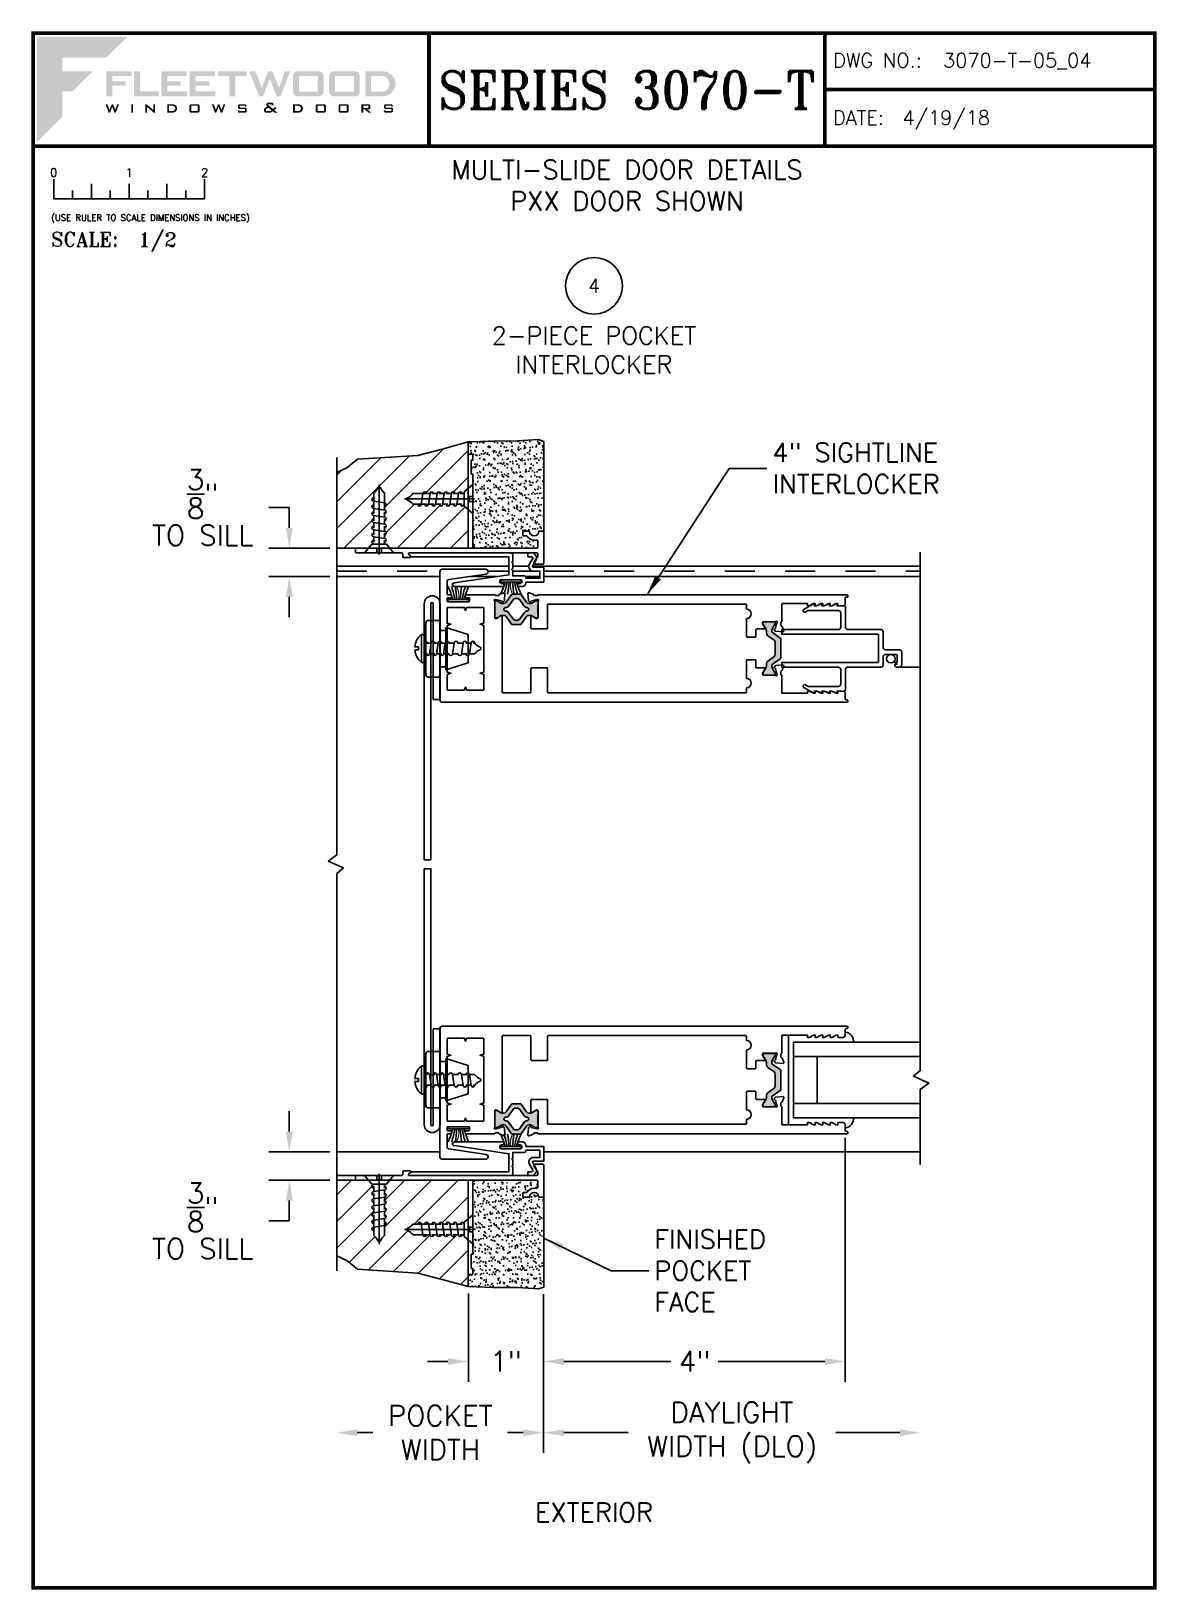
# Paper-space layout 'DETAIL 4' of a CAD drawing. Extents: x 0.3 to 7.8, y 0.1 to 10.4.
# The model-space entities are those that its viewports show. They can reach past a viewport. Long polylines and large blocks are cut down to what shows.
import ezdxf
from ezdxf.enums import TextEntityAlignment as Align

# ---------------------------------------------------------------- set-up
doc = ezdxf.new("R2010")
doc.units = 0
doc.header["$LTSCALE"] = 0.25
doc.header["$MEASUREMENT"] = 0
doc.linetypes.add('HIDDEN', pattern=[0.375, 0.25, -0.125])
doc.layers.get('0').update_dxf_attribs({"linetype": 'CONTINUOUS'})
doc.layers.get('DEFPOINTS').update_dxf_attribs({"color": 1, "linetype": 'CONTINUOUS'})
for name, color, linetype in [('ALUM-RED', 1, 'CONTINUOUS'), ('DIM', 7, 'CONTINUOUS'), ('FRAME', 1, 'CONTINUOUS'), ('GLASS-VINYL', 7, 'CONTINUOUS'), ('I-STRUT', 7, 'CONTINUOUS'), ('MISC', 7, 'CONTINUOUS'), ('SASH', 5, 'CONTINUOUS'), ('SEAL', 7, 'CONTINUOUS'), ('SILL-PAN', 7, 'CONTINUOUS'), ('TEXT', 7, 'CONTINUOUS'), ('TITLE-BLOCK', 7, 'CONTINUOUS'), ('VENT', 5, 'CONTINUOUS')]:
    doc.layers.add(name, color=color, linetype=linetype)
doc.layers.add('VP', color=40, linetype='CONTINUOUS', plot=False)
doc.layers.get('VP').off()
doc.styles.add('ROMANS', font='romans')
doc.styles.add('ROMANT', font='romant')
doc.styles.add('SIMPLEX-094', font='simplex.shx', dxfattribs={"height": 0.094})
doc.styles.get("Standard").update_dxf_attribs({"font": 'simplex.shx'})
doc.dimstyles.new('ONE-HALF SCALE', dxfattribs={"dimscale": 0.75, "dimtxt": 0.18, "dimasz": 0.18, "dimexe": 0.18, "dimexo": 0.0625, "dimgap": 0.09, "dimtad": 0, "dimtih": 1, "dimtoh": 1, "dimdec": 4, "dimlfac": 2, "dimzin": 0, "dimdsep": 46, "dimlunit": 4, "dimtxsty": 'Standard', "dimcen": 0.09, "dimadec": 0, "dimazin": 0, "dimtfac": 1, "dimtdec": 4, "dimtofl": 0, "dimtmove": 0, "dimatfit": 3, "dimfxl": 0, "dimtolj": 1, "dimtzin": 0, "dimarcsym": 0})
doc.dimstyles.new('THREE-QUARTER SCALE', dxfattribs={"dimscale": 0.75, "dimtxt": 0.18, "dimasz": 0.18, "dimexe": 0.18, "dimexo": 0.0625, "dimgap": 0.09, "dimtad": 0, "dimtih": 1, "dimtoh": 1, "dimdec": 4, "dimlfac": 1.333, "dimzin": 0, "dimdsep": 46, "dimlunit": 4, "dimtxsty": 'Standard', "dimcen": 0.09, "dimadec": 0, "dimazin": 0, "dimtfac": 1, "dimtdec": 4, "dimtofl": 0, "dimtmove": 0, "dimatfit": 3, "dimfxl": 0, "dimtolj": 1, "dimtzin": 0, "dimarcsym": 0})
pattern_1 = [(37.5, (-21.93742, -16.20109), (-0.0037796, 0.11560943), [0, -0.0912, 0, -0.102, 0, -0.0975]), (7.5, (-21.93742, -16.20109), (0.1061866, 0.16932876), [0, -0.0492, 0, -0.0822, 0, -0.0315]), (327.5, (-22.01122, -16.20109), (0.1868485, 0.00033954), [0, -0.03, 0, -0.108, 0, -0.141]), (317.5, (-22.01122, -16.20109), (0.1803676, 0.0526605), [0, -0.015, 0, -0.0708, 0, -0.081])]
pattern_2 = [(45, (-22.37806, -18.8288), (-0.1767767, 0.1767767), [])]

psp = doc.layouts.new('DETAIL 4')

# ---------------------------------------------------------------- texts
at = {"layer": 'TEXT'}
psp.add_text('EXTERIOR', height=0.125, dxfattribs=at).set_placement((4.032, 0.564423), align=Align.CENTER)
at = {"layer": 'TEXT', "char_height": 0.125}
for s, insert, width, attachment_point in [('MULTI-SLIDE DOOR DETAILS\\PPXX DOOR SHOWN', (4.2505, 9.426968), 2.875, 5), ('4" SIGHTLINE\\PINTERLOCKER', (5.215159, 7.551256), 3.18861207, 4), ('FINISHED\\PPOCKET\\PFACE', (4.432181, 2.229374), 3.18861207, 4)]:
    psp.add_mtext(s, dxfattribs=dict(at, insert=insert, width=width, attachment_point=attachment_point))

msp = doc.modelspace()

# ---------------------------------------------------------------- blocks, each defined once
blk = doc.blocks.new('Fleetwood_Logo_6-10-15')
h = blk.add_hatch(color=154)
h.dxf.hatch_style = 1
h.paths.add_polyline_path([(0.2526, -0.0017), (0.0019, -0.0017), (0.0019, -0.2942), (0.0725, -0.2236), (0.0725, -0.1535), (0.1007, -0.1535), (0.1567, -0.0976), (0.0725, -0.0976), (0.0725, -0.0596), (0.1946, -0.0596)])
h = blk.add_hatch(color=251)
h.dxf.hatch_style = 1
h.paths.add_polyline_path([(0.2487, -0.1256), (0.2112, -0.1256), (0.2112, -0.1102), (0.2647, -0.1102), (0.2647, -0.0976), (0.1946, -0.0976), (0.1946, -0.1667), (0.2112, -0.1667), (0.2112, -0.1377), (0.2487, -0.1377)])
h = blk.add_hatch(color=251)
h.dxf.hatch_style = 1
h.paths.add_polyline_path([(0.2886, -0.0976), (0.272, -0.0976), (0.272, -0.1667), (0.3401, -0.1667), (0.3401, -0.1535), (0.2886, -0.1535)])
h = blk.add_hatch(color=251)
h.dxf.hatch_style = 1
h.paths.add_polyline_path([(0.4175, -0.0976), (0.3474, -0.0976), (0.3474, -0.1667), (0.4185, -0.1667), (0.4185, -0.1534), (0.364, -0.1534), (0.364, -0.1377), (0.4015, -0.1377), (0.4015, -0.1256), (0.364, -0.1256), (0.364, -0.1102), (0.4175, -0.1102)])
h = blk.add_hatch(color=251)
h.dxf.hatch_style = 1
h.paths.add_polyline_path([(0.4965, -0.0976), (0.4264, -0.0976), (0.4264, -0.1667), (0.4975, -0.1667), (0.4975, -0.1534), (0.443, -0.1534), (0.443, -0.1377), (0.4804, -0.1377), (0.4804, -0.1256), (0.443, -0.1256), (0.443, -0.1102), (0.4965, -0.1102)])
h = blk.add_hatch(color=251)
h.dxf.hatch_style = 1
h.paths.add_polyline_path([(0.5842, -0.0976), (0.5054, -0.0976), (0.5054, -0.1102), (0.5365, -0.1102), (0.5365, -0.1667), (0.5531, -0.1667), (0.5531, -0.1102), (0.5842, -0.1102)])
h = blk.add_hatch(color=251)
h.dxf.hatch_style = 1
h.paths.add_polyline_path([(0.6089, -0.0976), (0.5921, -0.0976), (0.6188, -0.1667), (0.63, -0.1667), (0.6489, -0.1192), (0.6679, -0.1667), (0.6789, -0.1667), (0.7056, -0.0976), (0.6908, -0.0976), (0.6742, -0.1433), (0.6558, -0.0976), (0.6446, -0.0976), (0.6261, -0.1433)])
h = blk.add_hatch(color=251)
h.dxf.hatch_style = 1
h.paths.add_polyline_path([(0.7853, -0.0976), (0.726, -0.0976, 0.414214), (0.7133, -0.1102), (0.7133, -0.154, 0.414214), (0.726, -0.1667), (0.7853, -0.1667, 0.414214), (0.798, -0.154), (0.798, -0.1102, 0.414214)])
h.paths.add_polyline_path([(0.7819, -0.1102), (0.7819, -0.154), (0.7294, -0.154), (0.7294, -0.1102)], flags=16)
h = blk.add_hatch(color=251)
h.dxf.hatch_style = 1
h.paths.add_polyline_path([(0.8856, -0.0976), (0.8262, -0.0976, 0.414214), (0.8136, -0.1102), (0.8136, -0.154, 0.414214), (0.8262, -0.1667), (0.8856, -0.1667, 0.414214), (0.8982, -0.154), (0.8982, -0.1102, 0.414214)])
h.paths.add_polyline_path([(0.8822, -0.1102), (0.8822, -0.154), (0.8296, -0.154), (0.8296, -0.1102)], flags=16)
h = blk.add_hatch(color=251)
h.dxf.hatch_style = 1
h.paths.add_polyline_path([(0.9632, -0.0976), (0.914, -0.0976), (0.914, -0.1667), (0.9632, -0.1667, 1)])
h.paths.add_polyline_path([(0.9301, -0.1102), (0.9593, -0.1102, -1), (0.9593, -0.154), (0.9301, -0.154)], flags=16)
h = blk.add_hatch(color=7)
h.dxf.hatch_style = 1
h.paths.add_polyline_path([(0.2301, -0.1891), (0.2251, -0.1891), (0.2196, -0.2043), (0.2134, -0.1891), (0.2097, -0.1891), (0.2035, -0.2043), (0.1978, -0.1891), (0.1922, -0.1891), (0.2011, -0.2121), (0.2048, -0.2121), (0.2112, -0.1963), (0.2175, -0.2121), (0.2212, -0.2121)])
h = blk.add_hatch(color=7)
h.dxf.hatch_style = 1
h.paths.add_polyline_path([(0.2691, -0.1891), (0.2637, -0.1891), (0.2637, -0.2118), (0.2637, -0.2121), (0.2691, -0.2121)])
h = blk.add_hatch(color=7)
h.dxf.hatch_style = 1
h.paths.add_polyline_path([(0.3077, -0.1964), (0.3259, -0.2121), (0.3298, -0.2121), (0.3298, -0.1891), (0.325, -0.1891), (0.325, -0.2047), (0.3067, -0.1891), (0.3029, -0.1891), (0.3029, -0.2121), (0.3077, -0.2121)])
h = blk.add_hatch(color=7)
h.dxf.hatch_style = 1
h.paths.add_polyline_path([(0.3801, -0.1891), (0.3637, -0.1891), (0.3637, -0.2121), (0.3801, -0.2121, 1)])
h.paths.add_polyline_path([(0.3691, -0.2079), (0.3691, -0.1933), (0.3788, -0.1933, -1), (0.3788, -0.2079)], flags=16)
h = blk.add_hatch(color=7)
h.dxf.hatch_style = 1
h.paths.add_polyline_path([(0.4537, -0.2079), (0.4537, -0.1933, 0.414214), (0.4495, -0.1891), (0.4297, -0.1891, 0.414214), (0.4255, -0.1933), (0.4255, -0.2079, 0.414214), (0.4297, -0.2121), (0.4495, -0.2121, 0.414214)])
h.paths.add_polyline_path([(0.4308, -0.2079), (0.4308, -0.1933), (0.4484, -0.1933), (0.4484, -0.2079)], flags=16)
h = blk.add_hatch(color=7)
h.dxf.hatch_style = 1
h.paths.add_polyline_path([(0.5253, -0.1891), (0.5203, -0.1891), (0.5148, -0.2043), (0.5087, -0.1891), (0.5049, -0.1891), (0.4988, -0.2043), (0.493, -0.1891), (0.4874, -0.1891), (0.4963, -0.2121), (0.5001, -0.2121), (0.5064, -0.1963), (0.5127, -0.2121), (0.5164, -0.2121)])
h = blk.add_hatch(color=7)
h.dxf.hatch_style = 1
h.paths.add_polyline_path([(0.5801, -0.1891), (0.5643, -0.1891, 0.414214), (0.56, -0.1933), (0.56, -0.1981, 0.414214), (0.5643, -0.2024), (0.58, -0.2024), (0.58, -0.2078), (0.5637, -0.2078), (0.5637, -0.2052), (0.5591, -0.2062), (0.5591, -0.2078, 0.414214), (0.5634, -0.2121), (0.5805, -0.2121, 0.414214), (0.5848, -0.2078), (0.5848, -0.2024, 0.414214), (0.5805, -0.1982), (0.5648, -0.1982), (0.5648, -0.193), (0.5798, -0.193), (0.5798, -0.1958), (0.5843, -0.1948), (0.5843, -0.1933, 0.414214)])
h = blk.add_hatch(color=7)
h.dxf.hatch_style = 1
h.paths.add_polyline_path([(0.645, -0.1913, -0.222262), (0.6447, -0.1906), (0.6447, -0.1892), (0.6535, -0.1892), (0.6535, -0.193), (0.6587, -0.1918), (0.6587, -0.189, 0.414214), (0.6544, -0.1847), (0.6437, -0.1847, 0.414214), (0.6394, -0.189), (0.6394, -0.1922, 0.222262), (0.6407, -0.1948), (0.6415, -0.1955), (0.6345, -0.1998, 0.260684), (0.6329, -0.2027), (0.6329, -0.2078, 0.414214), (0.6372, -0.2121), (0.6514, -0.2121, 0.17577), (0.6536, -0.2113), (0.657, -0.2085), (0.6614, -0.2121), (0.6699, -0.2121), (0.6613, -0.2049), (0.6676, -0.1997), (0.6637, -0.1964), (0.6574, -0.2017)])
h.paths.add_polyline_path([(0.6532, -0.2052), (0.6509, -0.2072, -0.17577), (0.6502, -0.2074), (0.6382, -0.2074), (0.6382, -0.2033, -0.260684), (0.6387, -0.2025), (0.6451, -0.1985)], flags=16)
h = blk.add_hatch(color=7)
h.dxf.hatch_style = 1
h.paths.add_polyline_path([(0.7294, -0.1891), (0.713, -0.1891), (0.713, -0.2121), (0.7294, -0.2121, 1)])
h.paths.add_polyline_path([(0.7184, -0.2079), (0.7184, -0.1933), (0.7281, -0.1933, -1), (0.7281, -0.2079)], flags=16)
h = blk.add_hatch(color=7)
h.dxf.hatch_style = 1
h.paths.add_polyline_path([(0.8045, -0.2079), (0.8045, -0.1933, 0.414214), (0.8003, -0.1891), (0.7805, -0.1891, 0.414214), (0.7763, -0.1933), (0.7763, -0.2079, 0.414214), (0.7805, -0.2121), (0.8003, -0.2121, 0.414214)])
h.paths.add_polyline_path([(0.7816, -0.2079), (0.7816, -0.1933), (0.7992, -0.1933), (0.7992, -0.2079)], flags=16)
h = blk.add_hatch(color=7)
h.dxf.hatch_style = 1
h.paths.add_polyline_path([(0.8678, -0.2079), (0.8678, -0.1933, 0.414214), (0.8636, -0.1891), (0.8438, -0.1891, 0.414214), (0.8396, -0.1933), (0.8396, -0.2079, 0.414214), (0.8438, -0.2121), (0.8636, -0.2121, 0.414214)])
h.paths.add_polyline_path([(0.8449, -0.2079), (0.8449, -0.1933), (0.8624, -0.1933), (0.8624, -0.2079)], flags=16)
h = blk.add_hatch(color=7)
h.dxf.hatch_style = 1
h.paths.add_polyline_path([(0.9277, -0.1993), (0.9277, -0.1933, 0.414214), (0.9235, -0.1891), (0.9028, -0.1891), (0.9028, -0.2121), (0.9082, -0.2121), (0.9082, -0.2035), (0.9131, -0.2035), (0.9224, -0.2121), (0.9303, -0.2121), (0.9197, -0.2035), (0.9235, -0.2035, 0.414214)])
h.paths.add_polyline_path([(0.9082, -0.1993), (0.9082, -0.1933), (0.9214, -0.1933, -0.414214), (0.9224, -0.1943), (0.9224, -0.1983, -0.414214), (0.9214, -0.1993)], flags=16)
h = blk.add_hatch(color=7)
h.dxf.hatch_style = 1
h.paths.add_polyline_path([(0.9867, -0.1982), (0.971, -0.1982), (0.971, -0.193), (0.9859, -0.193), (0.9859, -0.1958), (0.9905, -0.1948), (0.9905, -0.1933, 0.414214), (0.9863, -0.1891), (0.9705, -0.1891, 0.414214), (0.9662, -0.1933), (0.9662, -0.1981, 0.414214), (0.9705, -0.2024), (0.9862, -0.2024), (0.9862, -0.2078), (0.9699, -0.2078), (0.9699, -0.2052), (0.9653, -0.2062), (0.9653, -0.2078, 0.414214), (0.9696, -0.2121), (0.9867, -0.2121, 0.414214), (0.991, -0.2078), (0.991, -0.2024, 0.414214)])
blk = doc.blocks.new('A-SIZE_P')
at = {"const_width": 0.025}
blk.add_lwpolyline([(0.313, 0.125), (7.751, 0.125), (7.751, 10.437), (0.313, 10.437)], close=True, dxfattribs=at)
for points in [[(2.938, 10.437), (2.938, 9.687)], [(5.563, 10.437), (5.563, 9.687)], [(5.563, 10.062), (7.751, 10.062)], [(0.313, 9.687), (7.751, 9.687)]]:
    blk.add_lwpolyline(points, dxfattribs=at)
at = {"xscale": 2.387023416083395, "yscale": 2.387023416083395, "zscale": 2.387023416083395}
blk.add_blockref('Fleetwood_Logo_6-10-15', (0.334, 10.416), dxfattribs=at)
for s, style, p in [('DWG NO.:', 'SIMPLEX-094', (5.617, 10.209)), ('DATE:', 'SIMPLEX-094', (5.616, 9.829)), ('SCALE:', 'ROMANT', (0.433, 9.022))]:
    blk.add_text(s, height=0.094, dxfattribs=dict(style=style)).set_placement(p)
for tag, p, style in [('DWG_NO', (6.346, 10.209), 'SIMPLEX-094'), ('DATE', (6.077, 9.829), 'SIMPLEX-094'), ('SCALE', (1.011, 9.02), 'ROMANT')]:
    blk.add_attdef(tag, p, '', height=0.094, dxfattribs=dict(style=style))
for tag, height, style, width, p, p2 in [('DWG_NO_F', 0.094, 'SIMPLEX-094', 1.745692, (6.347, 10.209), (7.683, 10.209)), ('PRODUCT', 0.25, 'ROMANT', 1.390728, (3.001, 9.934), (5.5, 9.934))]:
    blk.add_attdef(tag, text='', height=height, dxfattribs=dict(style=style, width=width)).set_placement(p, p2, align=Align.FIT)
blk = doc.blocks.new('sectball')
blk.add_circle((0, 0), 0.125)
blk.add_attdef('NO', text='', height=0.062).set_placement((0, 0), align=Align.MIDDLE_CENTER)
for tag, p in [('LINE1', (0, -0.2588)), ('LINE2', (0, -0.3864)), ('LINE3', (0, -0.5214))]:
    blk.add_attdef(tag, text='', height=0.078).set_placement(p, align=Align.CENTER)
blk = doc.blocks.new('Half')
for p, q in [((0.137, -0.219), (0.137, -0.35)), ((0.262, -0.294), (0.262, -0.35)), ((0.387, -0.249), (0.387, -0.35)), ((0.512, -0.294), (0.512, -0.35)), ((0.637, -0.249), (0.637, -0.35)), ((0.762, -0.294), (0.762, -0.35)), ((0.887, -0.249), (0.887, -0.35)), ((1.012, -0.294), (1.012, -0.35)), ((1.137, -0.219), (1.137, -0.35)), ((0.137, -0.35), (1.137, -0.35))]:
    blk.add_line(p, q)
for s, p in [('0', (0.137, -0.219)), ('1', (0.637, -0.219)), ('2', (1.137, -0.219))]:
    blk.add_text(s, height=0.055).set_placement(p, align=Align.BOTTOM_CENTER)
at = {"style": 'ROMANS'}
blk.add_text('(USE RULER TO SCALE DIMENSIONS IN INCHES)', height=0.04115, dxfattribs=at).set_placement((0.12, -0.495))
blk = doc.blocks.new('*D144')
at = {"layer": 'DEFPOINTS', "color": 0}
for p in [(3.199, 2.125), (3.698, 2.121), (3.199, 1.627)]:
    blk.add_point(p, dxfattribs=at)
at = {"layer": 'DIM', "color": 0, "lineweight": -2}
for p, q in [((3.199, 2.078), (3.199, 1.492)), ((3.698, 2.074), (3.698, 1.492)), ((3.064, 1.627), (2.929, 1.627)), ((3.833, 1.627), (3.968, 1.627))]:
    blk.add_line(p, q, dxfattribs=at)
at = {"layer": 'DIM', "color": 0}
for points in [[(3.064, 1.649), (3.064, 1.604), (3.199, 1.627)], [(3.833, 1.649), (3.833, 1.604), (3.698, 1.627)]]:
    blk.add_solid(points, dxfattribs=at)
at = {"layer": 'DIM', "color": 0, "insert": (3.448, 1.627), "char_height": 0.135, "attachment_point": 5}
blk.add_mtext('\\A1;1"', dxfattribs=at)
blk = doc.blocks.new('*D145')
at = {"layer": 'DEFPOINTS', "color": 0}
for p in [(2.327, 2.227), (3.698, 2.121), (2.327, 1.155)]:
    blk.add_point(p, dxfattribs=at)
at = {"layer": 'DIM', "color": 0, "lineweight": -2}
for p, q in [((3.698, 2.074), (3.698, 1.02)), ((2.462, 1.155), (2.566, 1.155)), ((3.563, 1.155), (3.459, 1.155))]:
    blk.add_line(p, q, dxfattribs=at)
at = {"layer": 'DIM', "color": 0}
for points in [[(2.462, 1.177), (2.462, 1.132), (2.327, 1.155)], [(3.563, 1.177), (3.563, 1.132), (3.698, 1.155)]]:
    blk.add_solid(points, dxfattribs=at)
at = {"layer": 'DIM', "color": 0, "insert": (3.013, 1.155), "char_height": 0.135, "attachment_point": 5}
blk.add_mtext('\\A1;POCKET\\PWIDTH', dxfattribs=at)
blk = doc.blocks.new('*D146')
at = {"layer": 'DEFPOINTS', "color": 0}
for p in [(6.195, 2.934), (3.698, 2.121), (6.195, 1.155)]:
    blk.add_point(p, dxfattribs=at)
at = {"layer": 'DIM', "color": 0, "lineweight": -2}
for p, q in [((3.698, 2.074), (3.698, 1.02)), ((3.833, 1.155), (4.259, 1.155)), ((6.06, 1.155), (5.635, 1.155))]:
    blk.add_line(p, q, dxfattribs=at)
at = {"layer": 'DIM', "color": 0}
for points in [[(3.833, 1.177), (3.833, 1.132), (3.698, 1.155)], [(6.06, 1.177), (6.06, 1.132), (6.195, 1.155)]]:
    blk.add_solid(points, dxfattribs=at)
at = {"layer": 'DIM', "color": 0, "insert": (4.947, 1.155), "char_height": 0.135, "attachment_point": 5}
blk.add_mtext('\\A1;DAYLIGHT\\PWIDTH (DLO)', dxfattribs=at)
blk = doc.blocks.new('*D147')
at = {"layer": 'DEFPOINTS', "color": 0}
for p in [(2.327, 3.017), (2.012, 2.829), (2.327, 2.829)]:
    blk.add_point(p, dxfattribs=at)
at = {"layer": 'DIM', "color": 0, "lineweight": -2}
for p, q in [((2.012, 3.152), (2.012, 3.287)), ((2.28, 3.017), (1.877, 3.017)), ((2.28, 2.829), (1.877, 2.829)), ((2.012, 2.694), (2.012, 2.559)), ((2.012, 2.559), (1.877, 2.559))]:
    blk.add_line(p, q, dxfattribs=at)
at = {"layer": 'DIM', "color": 0}
for points in [[(1.99, 3.152), (2.035, 3.152), (2.012, 3.017)], [(1.99, 2.694), (2.035, 2.694), (2.012, 2.829)]]:
    blk.add_solid(points, dxfattribs=at)
at = {"layer": 'DIM', "color": 0, "insert": (1.437, 2.559), "char_height": 0.135, "attachment_point": 5}
blk.add_mtext('\\A1;{\\H1.000000x;\\S3/8;}"\\PTO SILL', dxfattribs=at)
blk = doc.blocks.new('*D148')
at = {"layer": 'DEFPOINTS', "color": 0}
for p in [(2.012, 7.02), (2.327, 7.02), (2.327, 6.833)]:
    blk.add_point(p, dxfattribs=at)
at = {"layer": 'DIM', "color": 0, "lineweight": -2}
for p, q in [((1.877, 7.29), (2.012, 7.29)), ((2.012, 7.155), (2.012, 7.29)), ((2.28, 7.02), (1.877, 7.02)), ((2.28, 6.833), (1.877, 6.833)), ((2.012, 6.698), (2.012, 6.563))]:
    blk.add_line(p, q, dxfattribs=at)
at = {"layer": 'DIM', "color": 0}
for points in [[(1.99, 7.155), (2.035, 7.155), (2.012, 7.02)], [(1.99, 6.698), (2.035, 6.698), (2.012, 6.833)]]:
    blk.add_solid(points, dxfattribs=at)
at = {"layer": 'DIM', "color": 0, "insert": (1.437, 7.29), "char_height": 0.135, "attachment_point": 5}
blk.add_mtext('\\A1;{\\H1.000000x;\\S3/8;}"\\PTO SILL', dxfattribs=at)
blk = doc.blocks.new('*D149')
at = {"layer": 'DEFPOINTS', "color": 0}
for p in [(5.698, 3.158), (3.698, 2.121), (5.698, 1.627)]:
    blk.add_point(p, dxfattribs=at)
at = {"layer": 'TITLE-BLOCK', "color": 0, "lineweight": -2}
for p, q in [((5.698, 3.111), (5.698, 1.492)), ((3.698, 2.074), (3.698, 1.492)), ((3.833, 1.627), (4.541, 1.627)), ((5.563, 1.627), (4.856, 1.627))]:
    blk.add_line(p, q, dxfattribs=at)
at = {"layer": 'TITLE-BLOCK', "color": 0}
for points in [[(3.833, 1.649), (3.833, 1.604), (3.698, 1.627)], [(5.563, 1.649), (5.563, 1.604), (5.698, 1.627)]]:
    blk.add_solid(points, dxfattribs=at)
at = {"layer": 'TITLE-BLOCK', "color": 0, "insert": (4.698, 1.627), "char_height": 0.135, "attachment_point": 5}
blk.add_mtext('\\A1;4"', dxfattribs=at)
blk = doc.blocks.new('A$C72B7364F')
at = {"linetype": 'Continuous'}
for p, q in [((0, 0.0517), (0.0125, 0.0517)), ((0.0125, 0.0517), (0.0125, 0.0418)), ((0.0224, 0.0935), (0.0313, 0.0935)), ((0.0224, 0.0935), (0.0224, 0)), ((0.0313, 0.0935), (0.0313, 0)), ((0.0313, 0.0644), (0.0425, 0.0644)), ((0.0485, 0.0654), (0.0539, 0.028)), ((0.0487, 0.0644), (0.0661, 0.0644)), ((0.0721, 0.0654), (0.0775, 0.028)), ((0.0723, 0.0644), (0.0896, 0.0644)), ((0.0956, 0.0654), (0.1011, 0.028)), ((0.0958, 0.0644), (0.1132, 0.0644)), ((0.1253, 0.0654), (0.1307, 0.028)), ((0.1255, 0.0644), (0.1429, 0.0644)), ((0.155, 0.0654), (0.1604, 0.028)), ((0.1552, 0.0644), (0.1725, 0.0644)), ((0.1817, 0.0654), (0.1871, 0.028)), ((0.1819, 0.0644), (0.1992, 0.0644)), ((0, 0.0418), (0.0125, 0.0418)), ((0.0364, 0.0291), (0.0539, 0.0291)), ((0.06, 0.0291), (0.0774, 0.0291)), ((0.0835, 0.0291), (0.101, 0.0291)), ((0.1132, 0.0291), (0.1306, 0.0291)), ((0.1429, 0.0291), (0.1603, 0.0291)), ((0.1696, 0.0291), (0.187, 0.0291)), ((0.1931, 0.0291), (0.1992, 0.0291)), ((0.2188, 0.0451), (0.2188, 0.0484)), ((0.0224, 0), (0.0313, 0))]:
    blk.add_line(p, q, dxfattribs=at)
for centre, radius, start, end in [((0.0599, 0.0467), 0.0599, 128.718, 175.226), ((0.0425, 0.0644), 0.00611, 0, 180), ((0.0661, 0.0644), 0.00611, 0, 180), ((0.0896, 0.0644), 0.00611, 0, 180), ((0.1193, 0.0644), 0.00611, 0, 180), ((0.149, 0.0644), 0.00611, 0, 180), ((0.1757, 0.0644), 0.00611, 0, 180), ((0.2302, 0.0864), 0.038, 215.4362, 249.2949), ((0.0599, 0.0467), 0.0599, 184.774, 231.282), ((0.0364, 0.0291), 0.00611, 212.4827, 0), ((0.06, 0.0291), 0.00611, 180, 0), ((0.06, 0.0291), 0.00611, 180, 0), ((0.0835, 0.0291), 0.00611, 180, 0), ((0.1071, 0.0291), 0.00611, 180, 0), ((0.1071, 0.0291), 0.00611, 180, 0), ((0.1367, 0.0291), 0.00611, 180, 0), ((0.1367, 0.0291), 0.00611, 180, 0), ((0.1664, 0.0291), 0.00611, 180, 0), ((0.1664, 0.0291), 0.00611, 180, 0), ((0.1931, 0.0291), 0.00611, 180, 0), ((0.2302, 0.0071), 0.038, 110.7051, 144.5638), ((0.2163, 0.0484), 0.00249, 0, 78.2349), ((0.2163, 0.0451), 0.00249, 281.7651, 0)]:
    blk.add_arc(centre, radius, start, end, dxfattribs=at)
blk = doc.blocks.new('A$C02B45EA9')
for p, q in [((0, 0.909), (0.097, 0.793)), ((0.161, 0.909), (0, 0.909)), ((0.161, 0.909), (0.161, 0.857)), ((0.224, 0.857), (0.161, 0.857)), ((0.192, 0.929), (0.192, 0)), ((0.224, 0.909), (0.224, 0.857)), ((0.385, 0.909), (0.224, 0.909)), ((0.385, 0.909), (0.288, 0.793)), ((0.288, 0.793), (0.097, 0.793))]:
    blk.add_line(p, q)
at = {"linetype": 'Continuous'}
for p, q in [((0.142, 0.793), (0.118, 0.79)), ((0.267, 0.717), (0.118, 0.695)), ((0.267, 0.623), (0.118, 0.601)), ((0.122, 0.793), (0.122, 0.79)), ((0.122, 0.766), (0.122, 0.696)), ((0.122, 0.671), (0.122, 0.601)), ((0.263, 0.793), (0.263, 0.741)), ((0.263, 0.716), (0.263, 0.647)), ((0.263, 0.622), (0.263, 0.553)), ((0.267, 0.528), (0.118, 0.507)), ((0.267, 0.434), (0.118, 0.412)), ((0.122, 0.577), (0.122, 0.507)), ((0.122, 0.483), (0.122, 0.413)), ((0.263, 0.528), (0.263, 0.458)), ((0.263, 0.433), (0.263, 0.364)), ((0.267, 0.34), (0.118, 0.318)), ((0.267, 0.246), (0.118, 0.224)), ((0.122, 0.388), (0.122, 0.319)), ((0.122, 0.307), (0.122, 0.237)), ((0.122, 0.213), (0.122, 0.112)), ((0.263, 0.339), (0.263, 0.237)), ((0.263, 0.245), (0.263, 0.112)), ((0.186, 0.034), (0.199, 0.034))]:
    blk.add_line(p, q, dxfattribs=at)
for centre, radius, start, end in [((0.122, 0.766), 0.0244, 90, 270), ((0.122, 0.766), 0.0244, 90, 270), ((0.122, 0.671), 0.0244, 90, 270), ((0.122, 0.671), 0.0244, 90, 270), ((0.263, 0.741), 0.0244, 270, 90), ((0.263, 0.647), 0.0244, 270, 90), ((0.122, 0.577), 0.0244, 90, 270), ((0.122, 0.483), 0.0244, 90, 270), ((0.122, 0.483), 0.0244, 90, 270), ((0.263, 0.553), 0.0244, 270, 90), ((0.263, 0.458), 0.0244, 270, 90), ((0.122, 0.388), 0.0244, 90, 270), ((0.122, 0.294), 0.0244, 90, 270), ((0.122, 0.2), 0.0244, 90, 270), ((0.263, 0.364), 0.0244, 270, 90), ((0.263, 0.27), 0.0244, 270, 90), ((0.034, -0.012), 0.152, 20.7051, 54.5638), ((0.186, 0.044), 0.00998, 191.7651, 270), ((0.199, 0.044), 0.00998, 270, 348.2349), ((0.351, -0.012), 0.152, 125.4362, 159.2949)]:
    blk.add_arc(centre, radius, start, end, dxfattribs=at)
blk = doc.blocks.new('A$C65D31368')
at = {"layer": 'MISC', "extrusion": (0, 0, -1), "xscale": 0.25, "yscale": 0.25, "zscale": -0.25}
blk.add_blockref('A$C02B45EA9', (-0.0962, 0), dxfattribs=at)
blk = doc.blocks.new('*U81')
for centre, radius, start, end in [((-0.32, 1.257), 1.233, 286.5073, 294.5697), ((-0.202, 1.325), 1.297, 280.3139, 287.7135), ((-0.035, 1.261), 1.239, 272.9878, 280.556), ((-0.035, -1.261), 1.239, 79.444, 87.0122), ((-0.202, -1.325), 1.297, 72.2865, 79.6861), ((-0.32, -1.257), 1.233, 65.4303, 73.4927)]:
    blk.add_arc(centre, radius, start, end)
at = {"layer": 'SEAL'}
blk.add_lwpolyline([(0, -0.135), (0, 0.135), (0.03, 0.135), (0.03, -0.135)], close=True, dxfattribs=at)
at = {"layer": 'SEAL', "const_width": 0.015}
blk.add_lwpolyline([(0.03, 0, 0.208458), (0.206, 0.034)], format="xyb", dxfattribs=at)
at = {"flags": 9}
for tag, p in [('MANUFACTURER_PART_#', (0, -0.199)), ('FLEETWOOD_PART_#', (-0.001, -0.249))]:
    blk.add_attdef(tag, p, '', height=0.0312, dxfattribs=at)
blk = doc.blocks.new('25064-18mmX6mm-I-STRUT')
at = {"layer": 'I-STRUT'}
h = blk.add_hatch(color=256, dxfattribs=at)
h.dxf.hatch_style = 1
h.paths.add_polyline_path([(-0.22, 0.353, 0.414214), (-0.236, 0.338, 0.469068), (-0.235, 0.326), (-0.189, 0.246), (-0.189, 0.199, 0.244698), (-0.172, 0.167), (-0.088, 0.108, -0.244698), (-0.071, 0.076), (-0.071, -0.077, -0.244698), (-0.088, -0.11), (-0.172, -0.169, 0.384668), (-0.192, -0.218, -0.227519), (-0.195, -0.258), (-0.235, -0.327, 0.131652), (-0.236, -0.331, 0.640011), (-0.22, -0.355), (-0.087, -0.355, 0.414214), (-0.071, -0.339, 0.469068), (-0.072, -0.327), (-0.118, -0.247), (-0.118, -0.217), (-0.005, -0.138, 0.244698), (0, -0.129), (0, -0.127), (0, 0.127, 0.244698), (-0.005, 0.137), (-0.118, 0.216), (-0.118, 0.246), (-0.072, 0.326, 0.131652), (-0.071, 0.33, 0.640011), (-0.087, 0.353)])
blk.add_lwpolyline([(0, -0.13), (0, -0.127), (0, 0.127, 0.244698), (-0.005, 0.137), (-0.113, 0.212, -0.244698), (-0.118, 0.222), (-0.118, 0.233, -0.131652), (-0.112, 0.257), (-0.072, 0.326, 0.131652), (-0.071, 0.33), (-0.071, 0.338, 0.414214), (-0.087, 0.353), (-0.22, 0.353, 0.414214), (-0.236, 0.338), (-0.236, 0.33, 0.131652), (-0.235, 0.326), (-0.195, 0.257, -0.131652), (-0.189, 0.233), (-0.189, 0.199, 0.244698), (-0.172, 0.167), (-0.088, 0.108, -0.244698), (-0.071, 0.076), (-0.071, -0.077, -0.244698), (-0.088, -0.11), (-0.172, -0.169, 0.244698), (-0.189, -0.201), (-0.189, -0.235, -0.131652), (-0.195, -0.258), (-0.235, -0.327, 0.131652), (-0.236, -0.331), (-0.236, -0.339, 0.414214), (-0.22, -0.355), (-0.087, -0.355, 0.414214), (-0.071, -0.339), (-0.071, -0.331, 0.131652), (-0.072, -0.327), (-0.112, -0.258, -0.131652), (-0.118, -0.235), (-0.118, -0.224, -0.244698), (-0.113, -0.214), (-0.005, -0.138, 0.244698), (0, -0.129)], format="xyb", dxfattribs=at)
blk = doc.blocks.new('25065-14.6mmX10.2mm-I-STRUT')
at = {"layer": 'I-STRUT'}
h = blk.add_hatch(color=256, dxfattribs=at)
h.dxf.hatch_style = 1
h.paths.add_polyline_path([(-0.221, 0.196, 0.242889), (-0.231, 0.201), (-0.283, 0.201), (-0.336, 0.201, 0.242889), (-0.346, 0.196), (-0.417, 0.095, -0.242889), (-0.449, 0.079), (-0.48, 0.079), (-0.538, 0.112, 0.131652), (-0.544, 0.114, 1.253406), (-0.571, 0.102), (-0.571, 0.059), (-0.571, 0.058, 0.217301), (-0.567, 0.051), (-0.567, -0.051), (-0.571, -0.102, 0.414214), (-0.559, -0.114, 0.629762), (-0.538, -0.112), (-0.48, -0.079), (-0.449, -0.079, -0.242889), (-0.417, -0.095), (-0.346, -0.196, 0.242889), (-0.336, -0.201), (-0.283, -0.201), (-0.231, -0.201, 0.242889), (-0.221, -0.196), (-0.15, -0.095, -0.242889), (-0.118, -0.079), (-0.087, -0.079), (-0.029, -0.112, 0.131652), (-0.023, -0.114, 1.253406), (0.004, -0.102), (0.004, -0.059), (0.004, -0.058, 0.217301), (0, -0.051), (0, 0.051), (0.004, 0.102, 0.414214), (-0.008, 0.114, 0.629762), (-0.029, 0.112), (-0.087, 0.079), (-0.118, 0.079, -0.242889), (-0.15, 0.095)])
h.paths.add_polyline_path([(-0.239, 0.126), (-0.181, 0.044, 0.244669), (-0.142, 0.024, -1.006741), (-0.142, -0.023, 0.244669), (-0.181, -0.043), (-0.239, -0.126, -0.242889), (-0.278, -0.145), (-0.283, -0.145), (-0.289, -0.145, -0.242889), (-0.328, -0.126), (-0.386, -0.043, 0.244669), (-0.425, -0.023, -1.006741), (-0.425, 0.024, 0.244669), (-0.386, 0.044), (-0.328, 0.126, -0.242889), (-0.289, 0.146), (-0.283, 0.146), (-0.278, 0.146, -0.242889)], flags=16)
for points in [[(-0.571, -0.059), (-0.571, -0.102, 0.414214), (-0.559, -0.114), (-0.544, -0.114, 0.131652), (-0.538, -0.112), (-0.489, -0.084, -0.131652), (-0.47, -0.079), (-0.449, -0.079, -0.242889), (-0.417, -0.095), (-0.346, -0.196, 0.242889), (-0.336, -0.201), (-0.283, -0.201), (-0.231, -0.201, 0.242889), (-0.221, -0.196), (-0.15, -0.095, -0.242889), (-0.118, -0.079), (-0.097, -0.079, -0.131652), (-0.078, -0.084), (-0.029, -0.112, 0.131652), (-0.023, -0.114), (-0.008, -0.114, 0.414214), (0.004, -0.102), (0.004, -0.059, 0.236068), (0, -0.051), (0, 0.051, 0.236068), (0.004, 0.059), (0.004, 0.102, 0.414214), (-0.008, 0.114), (-0.023, 0.114, 0.131652), (-0.029, 0.112), (-0.078, 0.084, -0.131652), (-0.097, 0.079), (-0.118, 0.079, -0.242889), (-0.15, 0.095), (-0.221, 0.196, 0.242889), (-0.231, 0.201), (-0.283, 0.201), (-0.336, 0.201, 0.242889), (-0.346, 0.196), (-0.417, 0.095, -0.242889), (-0.449, 0.079), (-0.47, 0.079, -0.131652), (-0.489, 0.084), (-0.538, 0.112, 0.131652), (-0.544, 0.114), (-0.559, 0.114, 0.414214), (-0.571, 0.102), (-0.571, 0.059, 0.236068), (-0.567, 0.051), (-0.567, -0.051, 0.236068)], [(-0.425, -0.023, -0.244669), (-0.386, -0.043), (-0.328, -0.126, 0.242889), (-0.289, -0.145), (-0.283, -0.145), (-0.278, -0.145, 0.242889), (-0.239, -0.126), (-0.181, -0.043, -0.244669), (-0.142, -0.023, 1.006741), (-0.142, 0.024, -0.244669), (-0.181, 0.044), (-0.239, 0.126, 0.242889), (-0.278, 0.146), (-0.283, 0.146), (-0.289, 0.146, 0.242889), (-0.328, 0.126), (-0.386, 0.044, -0.244669), (-0.425, 0.024, 1.006741)]]:
    blk.add_lwpolyline(points, format="xyb", close=True, dxfattribs=at)
blk = doc.blocks.new('3777-4in_Thermal_Sightline_Interlocker')
for points in [[(0.857, 0.671), (0.857, 0.595, -0.414214), (0.827, 0.565), (0.767, 0.565, -0.414214), (0.757, 0.575), (0.757, 0.595), (0.737, 0.595), (0.677, 0.565), (0.657, 0.565), (0.657, 0.595), (0.637, 0.595), (0.577, 0.565), (0.557, 0.565), (0.557, 0.595), (0.537, 0.595), (0.477, 0.565), (0.457, 0.565), (0.457, 0.595), (0.437, 0.595), (0.377, 0.565), (0.357, 0.565), (0.357, 0.595), (0.024, 0.595, 0.414214), (0.014, 0.585), (0.014, 0.355, 0.414214), (0.003, 0.343), (0.003, 0.308, 0.359508), (0.012, 0.297, -0.263725), (0.021, 0.289), (0.041, 0.235), (0.041, 0.235, -0.548619), (0.029, 0.219), (-0.063, 0.227, -0.176327), (-0.07, 0.23), (-0.084, 0.244, -0.57735), (-0.081, 0.257), (-0.076, 0.259, 0.267949), (-0.068, 0.267), (-0.049, 0.339, 0.065543), (-0.048, 0.342), (-0.048, 0.351, 0.6885), (-0.069, 0.358, -0.213422), (-0.077, 0.355), (-0.23, 0.355, 0.414214), (-0.241, 0.343), (-0.241, 0.334, 0.137872), (-0.24, 0.328), (-0.204, 0.27, -0.585524), (-0.211, 0.258), (-0.318, 0.258, 0.414214), (-0.328, 0.248), (-0.328, 0.16, -0.414214), (-0.338, 0.15), (-0.443, 0.15, -0.414214), (-0.453, 0.16), (-0.453, 0.398, 1), (-0.453, 0.523), (-0.453, 0.578, 0.414214), (-0.463, 0.588), (-3.082, 0.588, 0.414214), (-3.092, 0.578), (-3.092, 0.268, -0.414214), (-3.102, 0.258), (-3.301, 0.258, -0.414214), (-3.311, 0.268), (-3.311, 0.578, 0.414214), (-3.321, 0.588), (-3.685, 0.588, 0.414214), (-3.695, 0.578), (-3.695, -0.429, -0.585524), (-3.707, -0.435), (-3.766, -0.399, 0.137872), (-3.772, -0.398), (-3.78, -0.398, 0.414214), (-3.792, -0.409), (-3.792, -0.621, -0.213422), (-3.796, -0.63, 0.6885), (-3.788, -0.65), (-3.779, -0.65, 0.065543), (-3.776, -0.65), (-3.704, -0.631, 0.267949), (-3.696, -0.622), (-3.695, -0.618, -0.57735), (-3.682, -0.615), (-3.668, -0.629, -0.176327), (-3.664, -0.636), (-3.656, -0.727, -0.548619), (-3.672, -0.739), (-3.672, -0.739), (-3.726, -0.72, -0.263725), (-3.734, -0.711, 0.359508), (-3.745, -0.701), (-3.78, -0.701, 0.414214), (-3.792, -0.713), (-4.174, -0.713, -0.414214), (-4.184, -0.703), (-4.184, -0.683, -0.414214), (-4.174, -0.673), (-4.134, -0.673, 0.414214), (-4.124, -0.663), (-4.124, -0.63, 0.414214), (-4.134, -0.62), (-4.414, -0.62, 0.414214), (-4.424, -0.63), (-4.424, -0.663, 0.414214), (-4.414, -0.673), (-4.374, -0.673, -0.414214), (-4.364, -0.683), (-4.364, -0.703, -0.414214), (-4.374, -0.713), (-4.414, -0.713, 0.414214), (-4.424, -0.723), (-4.424, -0.884, 0.3714), (-4.398, -0.914), (-3.906, -0.987, -0.928445), (-3.911, -1.051), (-4.488, -1.051, -0.414214), (-4.518, -1.021), (-4.518, 0.683, -0.414214), (-4.488, 0.713), (0.877, 0.713, -1), (0.877, 0.681), (0.867, 0.681, 0.414214)], [(-4.424, 0.344), (-4.373, 0.328), (-4.424, 0.313), (-4.424, -0.304), (-4.373, -0.32), (-4.424, -0.335), (-4.424, -0.535, 0.414214), (-4.414, -0.545), (-4.195, -0.545), (-4.18, -0.505), (-4.164, -0.545), (-3.946, -0.545, 0.414214), (-3.936, -0.535), (-3.936, -0.336), (-3.986, -0.32), (-3.936, -0.305), (-3.936, 0.313), (-3.986, 0.328), (-3.936, 0.344), (-3.936, 0.543, 0.414214), (-3.946, 0.553), (-4.164, 0.553), (-4.18, 0.513), (-4.195, 0.553), (-4.414, 0.553, 0.414214), (-4.424, 0.543)], [(0.867, -0.681, -0.414214), (0.857, -0.671), (0.857, -0.595, 0.414214), (0.827, -0.565), (0.757, -0.565), (0.757, -0.595), (0.737, -0.595), (0.677, -0.565), (0.657, -0.565), (0.657, -0.595), (0.637, -0.595), (0.577, -0.565), (0.557, -0.565), (0.557, -0.595), (0.537, -0.595), (0.477, -0.565), (0.457, -0.565), (0.457, -0.595), (0.437, -0.595), (0.377, -0.565), (0.357, -0.565), (0.357, -0.595), (0.024, -0.595, -0.414214), (0.014, -0.585), (0.014, -0.355, -0.414214), (0.003, -0.343), (0.003, -0.308, -0.359508), (0.012, -0.297, 0.263725), (0.021, -0.289), (0.041, -0.235), (0.041, -0.235, 0.548619), (0.029, -0.219), (-0.063, -0.227, 0.176327), (-0.07, -0.23), (-0.084, -0.244, 0.57735), (-0.081, -0.257), (-0.076, -0.259, -0.267949), (-0.068, -0.267), (-0.049, -0.339, -0.065543), (-0.048, -0.342), (-0.048, -0.351, -0.6885), (-0.069, -0.358, 0.213422), (-0.077, -0.355), (-0.23, -0.355, -0.414214), (-0.241, -0.343), (-0.241, -0.334, -0.137872), (-0.24, -0.328), (-0.204, -0.27, 0.585524), (-0.211, -0.258), (-0.318, -0.258, -0.414214), (-0.328, -0.248), (-0.328, -0.16, 0.414214), (-0.338, -0.15), (-0.443, -0.15, 0.414214), (-0.453, -0.16), (-0.453, -0.397, -1), (-0.453, -0.522), (-0.453, -0.578, -0.414214), (-0.463, -0.588), (-3.082, -0.588, -0.414214), (-3.092, -0.578), (-3.092, -0.268, 0.414214), (-3.102, -0.258), (-3.301, -0.258, 0.414214), (-3.311, -0.268), (-3.311, -0.427, 0.585524), (-3.299, -0.433), (-3.243, -0.399, -0.137872), (-3.237, -0.398), (-3.228, -0.398, -0.414214), (-3.216, -0.409), (-3.216, -0.621, 0.213422), (-3.213, -0.63, -0.6885), (-3.22, -0.65), (-3.229, -0.65, -0.065543), (-3.232, -0.65), (-3.304, -0.631, -0.267949), (-3.312, -0.622), (-3.313, -0.618, 0.57735), (-3.326, -0.615), (-3.341, -0.629, 0.176327), (-3.344, -0.636), (-3.352, -0.727, 0.548619), (-3.336, -0.739), (-3.336, -0.739), (-3.282, -0.72, 0.263725), (-3.274, -0.711, -0.359508), (-3.263, -0.701), (-3.228, -0.701, -0.414214), (-3.216, -0.713), (0.877, -0.713, 1), (0.877, -0.681)]]:
    blk.add_lwpolyline(points, format="xyb", close=True)
at = {"layer": 'I-STRUT'}
for name, p in [('25064-18mmX6mm-I-STRUT', (0, 0)), ('25065-14.6mmX10.2mm-I-STRUT', (-3.221, -0.518))]:
    blk.add_blockref(name, p, dxfattribs=at)
blk = doc.blocks.new('A$C1D443341')
for p, q in [((0, 0.719), (0, 0.031)), ((0.188, 0.75), (0.031, 0.75)), ((0.188, 0.75), (0.188, 0)), ((0.264, 0.656), (0.562, 0.563)), ((0.264, 0.656), (0.264, 0.094)), ((0.264, 0.615), (0.188, 0.615)), ((0.562, 0.563), (0.562, 0.187)), ((0.188, 0), (0.031, 0)), ((0.264, 0.135), (0.188, 0.135)), ((0.264, 0.094), (0.562, 0.187))]:
    blk.add_line(p, q)
for centre, start, end in [((0.031, 0.719), 90, 180), ((0.031, 0.031), 180, 270)]:
    blk.add_arc(centre, 0.031, start, end)
blk = doc.blocks.new('*U63')
for centre, radius, start, end in [((-0.336, 1.375), 1.351, 285.7333, 293.4368), ((-0.214, 1.458), 1.43, 279.8103, 286.8579), ((-0.038, 1.394), 1.372, 272.8377, 280.0301), ((-0.038, -1.394), 1.372, 79.9699, 87.1623), ((-0.214, -1.458), 1.43, 73.1421, 80.1897), ((-0.336, -1.375), 1.351, 66.5632, 74.2667)]:
    blk.add_arc(centre, radius, start, end)
at = {"layer": 'SEAL'}
blk.add_lwpolyline([(0, -0.135), (0, 0.135), (0.03, 0.135), (0.03, -0.135)], close=True, dxfattribs=at)
at = {"layer": 'SEAL', "const_width": 0.015}
blk.add_lwpolyline([(0.03, 0, 0.199044), (0.214, 0.034)], format="xyb", dxfattribs=at)
at = {"flags": 9}
for tag, p in [('MANUFACTURER_PART_#', (0, -0.199)), ('FLEETWOOD_PART_#', (-0.001, -0.249))]:
    blk.add_attdef(tag, p, '', height=0.0312, dxfattribs=at)
blk = doc.blocks.new('3766 SCREEN ADAPTER')
blk.add_line((0.25, 1.836), (0.25, 1.544))
blk.add_lwpolyline([(0.21, 1.528), (0.18, 1.498), (0.18, 1.528), (0.09, 1.528, 0.414214), (0.08, 1.518), (0.08, 1.373, 0.414214), (0.11, 1.343), (0.22, 1.343, -0.414214), (0.25, 1.313), (0.25, 0.873, 0.414214), (0.28, 0.843), (0.555, 0.843, -0.414214), (0.565, 0.833), (0.565, 0.733), (0.59, 0.733), (0.59, 0.718), (0.565, 0.663), (0.565, 0.633), (0.59, 0.633), (0.59, 0.618), (0.565, 0.563), (0.565, 0.533), (0.59, 0.533), (0.59, 0.518), (0.565, 0.463), (0.565, 0.433), (0.59, 0.433), (0.59, 0.418), (0.517, 0.291, -1), (0.482, 0.311), (0.502, 0.345, 0.131652), (0.503, 0.35), (0.503, 0.75, 0.414214), (0.472, 0.781), (0.28, 0.781, 0.414214), (0.25, 0.751), (0.25, 0), (0.188, 0), (0.188, 1.271, 0.414214), (0.178, 1.281), (-0.178, 1.281, 0.414214), (-0.188, 1.271), (-0.188, 0), (-0.25, 0), (-0.25, 0.751, 0.414214), (-0.28, 0.781), (-0.472, 0.781, 0.414214), (-0.503, 0.75), (-0.503, 0.35, 0.131652), (-0.502, 0.345), (-0.482, 0.311, -1), (-0.517, 0.291), (-0.59, 0.418), (-0.59, 0.433), (-0.565, 0.433), (-0.565, 0.463), (-0.59, 0.518), (-0.59, 0.533), (-0.565, 0.533), (-0.565, 0.563), (-0.59, 0.618), (-0.59, 0.633), (-0.565, 0.633), (-0.565, 0.663), (-0.59, 0.718), (-0.59, 0.733), (-0.565, 0.733), (-0.565, 0.833, -0.414214), (-0.555, 0.843), (-0.28, 0.843, 0.414214), (-0.25, 0.873), (-0.25, 1.313, -0.414214), (-0.22, 1.343), (-0.012, 1.343, 0.414214), (0.018, 1.373), (0.018, 1.56, -0.414214), (0.048, 1.59), (0.21, 1.59, -0.414214), (0.25, 1.55), (0.25, 1.538, -0.414214), (0.21, 1.498)], format="xyb", close=True)
blk.add_circle((0.136, 1.446), 0.0563)

# ---------------------------------------------------------------- dimensions: what is measured, and where the dimension line sits
at = {"layer": 'DIM'}
dim = psp.add_linear_dim(base=(2.012477, 7.020333), p1=(2.326815, 6.832848), p2=(2.326815, 7.020333), angle=90, text='<>\\PTO SILL', dimstyle='ONE-HALF SCALE', override={"dimtmove": 1}, dxfattribs=at)
dim.commit()
dim.dimension.update_dxf_attribs({"geometry": '*D148', "text_midpoint": (1.968796, 7.283144), "dimtype": 160})
dim = psp.add_linear_dim(base=(2.012477, 2.829326), p1=(2.326815, 3.016848), p2=(2.326815, 2.829326), angle=90, text='<>\\PTO SILL', dimstyle='ONE-HALF SCALE', dxfattribs=at)
dim.commit()
dim.dimension.update_dxf_attribs({"geometry": '*D147', "text_midpoint": (1.43712, 2.559326)})
for base, p2, text, override, picture, middle in [((6.195095, 1.154821), (6.195095, 2.933961), 'DAYLIGHT\\PWIDTH (DLO)', {"dimse1": 0, "dimse2": 1}, '*D146', (4.946772, 1.154821)), ((2.326815, 1.154821), (2.326815, 2.227301), 'POCKET\\PWIDTH', {"dimse2": 1}, '*D145', (3.012632, 1.154821))]:
    dim = psp.add_linear_dim(base=base, p1=(3.698449, 2.120836), p2=p2, text=text, dimstyle='ONE-HALF SCALE', override=override, dxfattribs=at)
    dim.commit()
    dim.dimension.update_dxf_attribs({"geometry": picture, "text_midpoint": middle})
dim = psp.add_linear_dim(base=(3.198531, 1.626752), p1=(3.698449, 2.120836), p2=(3.198531, 2.124573), dimstyle='ONE-HALF SCALE', dxfattribs=at)
dim.commit()
dim.dimension.update_dxf_attribs({"geometry": '*D144', "text_midpoint": (3.44849, 1.626752), "dimtype": 160})
at = {"layer": 'TITLE-BLOCK', "color": 0}
dim = psp.add_linear_dim(base=(5.698436, 1.626752), p1=(3.698449, 2.120836), p2=(5.698436, 3.158331), dimstyle='ONE-HALF SCALE', dxfattribs=at)
dim.commit()
dim.dimension.update_dxf_attribs({"geometry": '*D149', "text_midpoint": (4.698442, 1.626752)})

# ---------------------------------------------------------------- hatches: boundary and pattern name
at = {"layer": 'MISC'}
h = msp.add_hatch(dxfattribs=at)
h.set_pattern_fill('ANSI31', color=256, scale=2, style=0)
h.set_pattern_definition(pattern_2)
edge = h.paths.add_edge_path()
edge.add_line((-2.643, 8.294), (-2.503, 8.41))
edge.add_line((-2.503, 8.41), (-1.704, 8.46))
edge.add_line((-1.704, 8.46), (-1.382, 8.544))
edge.add_line((-1.382, 8.544), (-1.034, 8.638))
edge.add_line((-1.034, 8.638), (-1.034, 8.022))
edge.add_line((-1.034, 8.022), (-1.088, 7.976))
edge.add_line((-1.088, 7.976), (-1.088, 7.952))
edge.add_line((-1.088, 7.952), (-1.116, 7.952))
edge.add_arc((-1.14, 7.952), 0.0244, 0, 173.4919)
edge.add_line((-1.164, 7.955), (-1.165, 7.952))
edge.add_line((-1.165, 7.952), (-1.21, 7.952))
edge.add_arc((-1.234, 7.952), 0.0244, 0, 173.4919)
edge.add_line((-1.259, 7.955), (-1.259, 7.952))
edge.add_line((-1.259, 7.952), (-1.304, 7.952))
edge.add_arc((-1.329, 7.952), 0.0244, 0, 173.4919)
edge.add_line((-1.353, 7.955), (-1.353, 7.952))
edge.add_line((-1.353, 7.952), (-1.398, 7.952))
edge.add_arc((-1.423, 7.952), 0.0244, 0, 173.4919)
edge.add_line((-1.447, 7.955), (-1.447, 7.952))
edge.add_line((-1.447, 7.952), (-1.493, 7.952))
edge.add_arc((-1.517, 7.952), 0.0244, 0, 173.4919)
edge.add_line((-1.541, 7.955), (-1.542, 7.952))
edge.add_line((-1.542, 7.952), (-1.587, 7.952))
edge.add_arc((-1.611, 7.952), 0.0244, 0, 173.4919)
edge.add_line((-1.636, 7.955), (-1.636, 7.952))
edge.add_line((-1.636, 7.952), (-1.644, 7.952))
edge.add_line((-1.644, 7.952), (-1.769, 7.952))
edge.add_arc((-1.893, 8.04), 0.152, 290.7051, 324.5638, ccw=False)
edge.add_arc((-1.837, 7.888), 0.00998, 101.7651, 180)
edge.add_line((-1.847, 7.888), (-1.847, 7.875))
edge.add_arc((-1.837, 7.875), 0.00998, 180, 258.2349)
edge.add_arc((-1.893, 7.723), 0.152, 35.4362, 69.2949, ccw=False)
edge.add_line((-1.769, 7.811), (-1.706, 7.811))
edge.add_arc((-1.681, 7.811), 0.0244, 180, 353.4919)
edge.add_line((-1.657, 7.808), (-1.646, 7.881))
edge.add_line((-1.646, 7.881), (-1.552, 7.881))
edge.add_line((-1.552, 7.881), (-1.562, 7.811))
edge.add_line((-1.562, 7.811), (-1.562, 7.811))
edge.add_arc((-1.587, 7.811), 0.0244, -6.5081, 0, ccw=False)
edge.add_line((-1.563, 7.808), (-1.563, 7.806))
edge.add_arc((-1.587, 7.811), 0.0244, 350.0151, 353.4919)
edge.add_line((-1.563, 7.808), (-1.562, 7.811))
edge.add_line((-1.562, 7.811), (-1.517, 7.811))
edge.add_arc((-1.493, 7.811), 0.0244, 180, 353.4919)
edge.add_line((-1.468, 7.808), (-1.468, 7.811))
edge.add_line((-1.468, 7.811), (-1.423, 7.811))
edge.add_arc((-1.398, 7.811), 0.0244, 180, 353.4919)
edge.add_line((-1.374, 7.808), (-1.374, 7.811))
edge.add_line((-1.374, 7.811), (-1.329, 7.811))
edge.add_arc((-1.304, 7.811), 0.0244, 180, 353.4919)
edge.add_line((-1.28, 7.808), (-1.279, 7.811))
edge.add_line((-1.279, 7.811), (-1.234, 7.811))
edge.add_arc((-1.21, 7.811), 0.0244, 180, 353.4919)
edge.add_line((-1.186, 7.808), (-1.185, 7.811))
edge.add_line((-1.185, 7.811), (-1.14, 7.811))
edge.add_arc((-1.116, 7.811), 0.0244, 180, 353.7923)
edge.add_line((-1.091, 7.808), (-1.091, 7.811))
edge.add_line((-1.091, 7.811), (-1.088, 7.811))
edge.add_line((-1.088, 7.811), (-1.088, 7.786))
edge.add_line((-1.088, 7.786), (-1.034, 7.741))
edge.add_line((-1.034, 7.741), (-1.034, 7.238))
edge.add_arc((-1.044, 7.238), 0.01, -90, 0, ccw=False)
edge.add_line((-1.044, 7.228), (-2.076, 7.228))
edge.add_line((-2.076, 7.228), (-2.122, 7.282))
edge.add_line((-2.122, 7.282), (-2.146, 7.282))
edge.add_line((-2.146, 7.282), (-2.146, 7.31))
edge.add_arc((-2.146, 7.334), 0.0244, 270, 443.4919)
edge.add_line((-2.143, 7.358), (-2.146, 7.359))
edge.add_line((-2.146, 7.359), (-2.146, 7.404))
edge.add_arc((-2.146, 7.428), 0.0244, 270, 443.4919)
edge.add_line((-2.143, 7.453), (-2.146, 7.453))
edge.add_line((-2.146, 7.453), (-2.146, 7.498))
edge.add_arc((-2.146, 7.523), 0.0244, 270, 443.4919)
edge.add_line((-2.143, 7.547), (-2.146, 7.547))
edge.add_line((-2.146, 7.547), (-2.146, 7.592))
edge.add_arc((-2.146, 7.617), 0.0244, 270, 443.4919)
edge.add_line((-2.143, 7.641), (-2.146, 7.642))
edge.add_line((-2.146, 7.642), (-2.146, 7.687))
edge.add_arc((-2.146, 7.711), 0.0244, 270, 443.4919)
edge.add_line((-2.143, 7.735), (-2.146, 7.736))
edge.add_line((-2.146, 7.736), (-2.146, 7.781))
edge.add_arc((-2.146, 7.805), 0.0244, 270, 443.4919)
edge.add_line((-2.143, 7.83), (-2.146, 7.83))
edge.add_line((-2.146, 7.83), (-2.146, 7.838))
edge.add_line((-2.146, 7.838), (-2.146, 7.963))
edge.add_arc((-2.058, 8.087), 0.152, 200.7051, 234.5638, ccw=False)
edge.add_arc((-2.21, 8.031), 0.00998, 11.7651, 90)
edge.add_line((-2.21, 8.041), (-2.223, 8.041))
edge.add_arc((-2.223, 8.031), 0.00998, 90, 168.2349)
edge.add_arc((-2.375, 8.087), 0.152, 305.4362, 339.2949, ccw=False)
edge.add_line((-2.287, 7.963), (-2.287, 7.9))
edge.add_arc((-2.287, 7.875), 0.0244, 90, 263.4919)
edge.add_line((-2.29, 7.851), (-2.217, 7.84))
edge.add_line((-2.217, 7.84), (-2.217, 7.746))
edge.add_line((-2.217, 7.746), (-2.287, 7.756))
edge.add_line((-2.287, 7.756), (-2.287, 7.757))
edge.add_arc((-2.287, 7.781), 0.0244, 263.4919, 270, ccw=False)
edge.add_line((-2.29, 7.757), (-2.291, 7.757))
edge.add_arc((-2.287, 7.781), 0.0244, 260.0151, 263.4919)
edge.add_line((-2.29, 7.757), (-2.287, 7.756))
edge.add_line((-2.287, 7.756), (-2.287, 7.711))
edge.add_arc((-2.287, 7.687), 0.0244, 90, 263.4919)
edge.add_line((-2.29, 7.662), (-2.287, 7.662))
edge.add_line((-2.287, 7.662), (-2.287, 7.617))
edge.add_arc((-2.287, 7.592), 0.0244, 90, 263.4919)
edge.add_line((-2.29, 7.568), (-2.287, 7.568))
edge.add_line((-2.287, 7.568), (-2.287, 7.523))
edge.add_arc((-2.287, 7.498), 0.0244, 90, 263.4919)
edge.add_line((-2.29, 7.474), (-2.287, 7.473))
edge.add_line((-2.287, 7.473), (-2.287, 7.428))
edge.add_arc((-2.287, 7.404), 0.0244, 90, 263.4919)
edge.add_line((-2.29, 7.38), (-2.287, 7.379))
edge.add_line((-2.287, 7.379), (-2.287, 7.334))
edge.add_arc((-2.287, 7.31), 0.0244, 90, 263.7923)
edge.add_line((-2.29, 7.285), (-2.287, 7.285))
edge.add_line((-2.287, 7.285), (-2.287, 7.282))
edge.add_line((-2.287, 7.282), (-2.312, 7.282))
edge.add_line((-2.312, 7.282), (-2.357, 7.228))
edge.add_line((-2.357, 7.228), (-2.519, 7.228))
edge.add_line((-2.519, 7.228), (-2.778, 7.228))
edge.add_line((-2.778, 7.228), (-2.778, 8.232))
edge.add_line((-2.778, 8.232), (-2.643, 8.294))
h = msp.add_hatch(dxfattribs=at)
h.set_pattern_fill('AR-SAND', color=256, scale=0.06, style=0)
h.set_pattern_definition(pattern_1)
edge = h.paths.add_edge_path()
edge.add_line((-0.034, 7.454), (-0.098, 7.454))
edge.add_arc((-0.16, 7.454), 0.062, -180, 0, ccw=False)
edge.add_line((-0.222, 7.454), (-0.311, 7.454))
edge.add_line((-0.311, 7.454), (-0.311, 7.392))
edge.add_line((-0.311, 7.392), (-0.26, 7.392))
edge.add_arc((-0.16, 7.454), 0.117, 211.9997, 270)
edge.add_line((-0.16, 7.337), (-0.124, 7.337))
edge.add_arc((-0.124, 7.327), 0.01, 0, 90, ccw=False)
edge.add_line((-0.114, 7.327), (-0.114, 7.238))
edge.add_arc((-0.124, 7.238), 0.01, -90, 0, ccw=False)
edge.add_line((-0.124, 7.228), (-0.962, 7.228))
edge.add_arc((-0.962, 7.238), 0.01, 180, 270, ccw=False)
edge.add_line((-0.972, 7.238), (-0.972, 7.689))
edge.add_line((-0.972, 7.689), (-0.972, 7.689))
edge.add_line((-0.972, 7.689), (-0.972, 7.881))
edge.add_line((-0.972, 7.881), (-0.972, 7.881))
edge.add_line((-0.972, 7.881), (-0.972, 7.913))
edge.add_line((-0.972, 7.913), (-0.972, 7.913))
edge.add_line((-0.972, 7.913), (-0.972, 8.074))
edge.add_line((-0.972, 8.074), (-0.972, 8.074))
edge.add_line((-0.972, 8.074), (-0.972, 8.21))
edge.add_line((-0.972, 8.21), (-0.994, 8.21))
edge.add_line((-0.994, 8.21), (-0.994, 8.398))
edge.add_line((-0.994, 8.398), (-0.972, 8.398))
edge.add_line((-0.972, 8.398), (-0.972, 8.478))
edge.add_line((-0.972, 8.478), (-1.034, 8.478))
edge.add_line((-1.034, 8.478), (-1.034, 8.638))
edge.add_line((-1.034, 8.638), (-0.71, 8.65))
edge.add_line((-0.71, 8.65), (-0.38, 8.653))
edge.add_line((-0.38, 8.653), (-0.101, 8.671))
edge.add_line((-0.101, 8.671), (-0.034, 8.645))
edge.add_line((-0.034, 8.645), (-0.034, 7.454))
h = msp.add_hatch(dxfattribs=at)
h.set_pattern_fill('ANSI31', color=256, scale=2, style=0)
h.set_pattern_definition(pattern_2)
edge = h.paths.add_edge_path()
edge.add_line((-2.643, -2.219), (-2.503, -2.336))
edge.add_line((-2.503, -2.336), (-1.704, -2.386))
edge.add_line((-1.704, -2.386), (-1.382, -2.47))
edge.add_line((-1.382, -2.47), (-1.034, -2.563))
edge.add_line((-1.034, -2.563), (-1.034, -1.947))
edge.add_line((-1.034, -1.947), (-1.088, -1.902))
edge.add_line((-1.088, -1.902), (-1.088, -1.878))
edge.add_line((-1.088, -1.878), (-1.116, -1.878))
edge.add_arc((-1.14, -1.878), 0.0244, 186.5081, 360, ccw=False)
edge.add_line((-1.164, -1.88), (-1.165, -1.878))
edge.add_line((-1.165, -1.878), (-1.21, -1.878))
edge.add_arc((-1.234, -1.878), 0.0244, 186.5081, 360, ccw=False)
edge.add_line((-1.259, -1.88), (-1.259, -1.878))
edge.add_line((-1.259, -1.878), (-1.304, -1.878))
edge.add_arc((-1.329, -1.878), 0.0244, 186.5081, 360, ccw=False)
edge.add_line((-1.353, -1.88), (-1.353, -1.878))
edge.add_line((-1.353, -1.878), (-1.398, -1.878))
edge.add_arc((-1.423, -1.878), 0.0244, 186.5081, 360, ccw=False)
edge.add_line((-1.447, -1.88), (-1.447, -1.878))
edge.add_line((-1.447, -1.878), (-1.493, -1.878))
edge.add_arc((-1.517, -1.878), 0.0244, 186.5081, 360, ccw=False)
edge.add_line((-1.541, -1.88), (-1.542, -1.878))
edge.add_line((-1.542, -1.878), (-1.587, -1.878))
edge.add_arc((-1.611, -1.878), 0.0244, 186.5081, 360, ccw=False)
edge.add_line((-1.636, -1.88), (-1.636, -1.878))
edge.add_line((-1.636, -1.878), (-1.644, -1.878))
edge.add_line((-1.644, -1.878), (-1.769, -1.878))
edge.add_arc((-1.893, -1.966), 0.152, 35.4362, 69.2949)
edge.add_arc((-1.837, -1.814), 0.00998, 180, 258.2349, ccw=False)
edge.add_line((-1.847, -1.814), (-1.847, -1.8))
edge.add_arc((-1.837, -1.8), 0.00998, 101.7651, 180, ccw=False)
edge.add_arc((-1.893, -1.648), 0.152, 290.7051, 324.5638)
edge.add_line((-1.769, -1.736), (-1.706, -1.736))
edge.add_arc((-1.681, -1.736), 0.0244, 6.5081, 180, ccw=False)
edge.add_line((-1.657, -1.734), (-1.646, -1.807))
edge.add_line((-1.646, -1.807), (-1.552, -1.807))
edge.add_line((-1.552, -1.807), (-1.562, -1.736))
edge.add_line((-1.562, -1.736), (-1.562, -1.736))
edge.add_arc((-1.587, -1.736), 0.0244, 360, 366.5081)
edge.add_line((-1.563, -1.734), (-1.563, -1.732))
edge.add_arc((-1.587, -1.736), 0.0244, 6.5081, 9.9849, ccw=False)
edge.add_line((-1.563, -1.734), (-1.562, -1.736))
edge.add_line((-1.562, -1.736), (-1.517, -1.736))
edge.add_arc((-1.493, -1.736), 0.0244, 6.5081, 180, ccw=False)
edge.add_line((-1.468, -1.734), (-1.468, -1.736))
edge.add_line((-1.468, -1.736), (-1.423, -1.736))
edge.add_arc((-1.398, -1.736), 0.0244, 6.5081, 180, ccw=False)
edge.add_line((-1.374, -1.734), (-1.374, -1.736))
edge.add_line((-1.374, -1.736), (-1.329, -1.736))
edge.add_arc((-1.304, -1.736), 0.0244, 6.5081, 180, ccw=False)
edge.add_line((-1.28, -1.734), (-1.279, -1.736))
edge.add_line((-1.279, -1.736), (-1.234, -1.736))
edge.add_arc((-1.21, -1.736), 0.0244, 6.5081, 180, ccw=False)
edge.add_line((-1.186, -1.734), (-1.185, -1.736))
edge.add_line((-1.185, -1.736), (-1.14, -1.736))
edge.add_arc((-1.116, -1.736), 0.0244, 6.2077, 180, ccw=False)
edge.add_line((-1.091, -1.734), (-1.091, -1.736))
edge.add_line((-1.091, -1.736), (-1.088, -1.736))
edge.add_line((-1.088, -1.736), (-1.088, -1.712))
edge.add_line((-1.088, -1.712), (-1.034, -1.667))
edge.add_line((-1.034, -1.667), (-1.034, -1.164))
edge.add_arc((-1.044, -1.164), 0.01, 360, 450)
edge.add_line((-1.044, -1.154), (-2.076, -1.154))
edge.add_line((-2.076, -1.154), (-2.122, -1.208))
edge.add_line((-2.122, -1.208), (-2.146, -1.208))
edge.add_line((-2.146, -1.208), (-2.146, -1.235))
edge.add_arc((-2.146, -1.26), 0.0244, -83.4919, 90, ccw=False)
edge.add_line((-2.143, -1.284), (-2.146, -1.284))
edge.add_line((-2.146, -1.284), (-2.146, -1.33))
edge.add_arc((-2.146, -1.354), 0.0244, -83.4919, 90, ccw=False)
edge.add_line((-2.143, -1.378), (-2.146, -1.379))
edge.add_line((-2.146, -1.379), (-2.146, -1.424))
edge.add_arc((-2.146, -1.448), 0.0244, -83.4919, 90, ccw=False)
edge.add_line((-2.143, -1.473), (-2.146, -1.473))
edge.add_line((-2.146, -1.473), (-2.146, -1.518))
edge.add_arc((-2.146, -1.543), 0.0244, -83.4919, 90, ccw=False)
edge.add_line((-2.143, -1.567), (-2.146, -1.567))
edge.add_line((-2.146, -1.567), (-2.146, -1.612))
edge.add_arc((-2.146, -1.637), 0.0244, -83.4919, 90, ccw=False)
edge.add_line((-2.143, -1.661), (-2.146, -1.662))
edge.add_line((-2.146, -1.662), (-2.146, -1.707))
edge.add_arc((-2.146, -1.731), 0.0244, -83.4919, 90, ccw=False)
edge.add_line((-2.143, -1.755), (-2.146, -1.756))
edge.add_line((-2.146, -1.756), (-2.146, -1.764))
edge.add_line((-2.146, -1.764), (-2.146, -1.889))
edge.add_arc((-2.058, -2.013), 0.152, 125.4362, 159.2949)
edge.add_arc((-2.21, -1.957), 0.00998, 270, 348.2349, ccw=False)
edge.add_line((-2.21, -1.967), (-2.223, -1.967))
edge.add_arc((-2.223, -1.957), 0.00998, 191.7651, 270, ccw=False)
edge.add_arc((-2.375, -2.013), 0.152, 20.7051, 54.5638)
edge.add_line((-2.287, -1.889), (-2.287, -1.825))
edge.add_arc((-2.287, -1.801), 0.0244, 96.5081, 270, ccw=False)
edge.add_line((-2.29, -1.777), (-2.217, -1.766))
edge.add_line((-2.217, -1.766), (-2.217, -1.672))
edge.add_line((-2.217, -1.672), (-2.287, -1.682))
edge.add_line((-2.287, -1.682), (-2.287, -1.682))
edge.add_arc((-2.287, -1.707), 0.0244, 90, 96.5081)
edge.add_line((-2.29, -1.682), (-2.291, -1.683))
edge.add_arc((-2.287, -1.707), 0.0244, 96.5081, 99.9849, ccw=False)
edge.add_line((-2.29, -1.682), (-2.287, -1.682))
edge.add_line((-2.287, -1.682), (-2.287, -1.637))
edge.add_arc((-2.287, -1.612), 0.0244, 96.5081, 270, ccw=False)
edge.add_line((-2.29, -1.588), (-2.287, -1.588))
edge.add_line((-2.287, -1.588), (-2.287, -1.543))
edge.add_arc((-2.287, -1.518), 0.0244, 96.5081, 270, ccw=False)
edge.add_line((-2.29, -1.494), (-2.287, -1.494))
edge.add_line((-2.287, -1.494), (-2.287, -1.448))
edge.add_arc((-2.287, -1.424), 0.0244, 96.5081, 270, ccw=False)
edge.add_line((-2.29, -1.4), (-2.287, -1.399))
edge.add_line((-2.287, -1.399), (-2.287, -1.354))
edge.add_arc((-2.287, -1.33), 0.0244, 96.5081, 270, ccw=False)
edge.add_line((-2.29, -1.305), (-2.287, -1.305))
edge.add_line((-2.287, -1.305), (-2.287, -1.26))
edge.add_arc((-2.287, -1.235), 0.0244, 96.2077, 270, ccw=False)
edge.add_line((-2.29, -1.211), (-2.287, -1.211))
edge.add_line((-2.287, -1.211), (-2.287, -1.208))
edge.add_line((-2.287, -1.208), (-2.312, -1.208))
edge.add_line((-2.312, -1.208), (-2.357, -1.154))
edge.add_line((-2.357, -1.154), (-2.519, -1.154))
edge.add_line((-2.519, -1.154), (-2.778, -1.154))
edge.add_line((-2.778, -1.154), (-2.778, -2.158))
edge.add_line((-2.778, -2.158), (-2.643, -2.219))
h = msp.add_hatch(dxfattribs=at)
h.set_pattern_fill('AR-SAND', color=256, scale=0.06, style=0)
h.set_pattern_definition(pattern_1)
edge = h.paths.add_edge_path()
edge.add_line((-0.034, -1.379), (-0.098, -1.379))
edge.add_arc((-0.16, -1.379), 0.062, 0, 180)
edge.add_line((-0.222, -1.379), (-0.311, -1.379))
edge.add_line((-0.311, -1.379), (-0.311, -1.317))
edge.add_line((-0.311, -1.317), (-0.26, -1.317))
edge.add_arc((-0.16, -1.379), 0.117, 90, 148.0003, ccw=False)
edge.add_line((-0.16, -1.262), (-0.124, -1.262))
edge.add_arc((-0.124, -1.252), 0.01, 270, 360)
edge.add_line((-0.114, -1.252), (-0.114, -1.164))
edge.add_arc((-0.124, -1.164), 0.01, 360, 450)
edge.add_line((-0.124, -1.154), (-0.962, -1.154))
edge.add_arc((-0.962, -1.164), 0.01, 90, 180)
edge.add_line((-0.972, -1.164), (-0.972, -1.615))
edge.add_line((-0.972, -1.615), (-0.972, -1.615))
edge.add_line((-0.972, -1.615), (-0.972, -1.807))
edge.add_line((-0.972, -1.807), (-0.972, -1.807))
edge.add_line((-0.972, -1.807), (-0.972, -1.838))
edge.add_line((-0.972, -1.838), (-0.972, -1.838))
edge.add_line((-0.972, -1.838), (-0.972, -1.999))
edge.add_line((-0.972, -1.999), (-0.972, -1.999))
edge.add_line((-0.972, -1.999), (-0.972, -2.136))
edge.add_line((-0.972, -2.136), (-0.994, -2.136))
edge.add_line((-0.994, -2.136), (-0.994, -2.324))
edge.add_line((-0.994, -2.324), (-0.972, -2.324))
edge.add_line((-0.972, -2.324), (-0.972, -2.404))
edge.add_line((-0.972, -2.404), (-1.034, -2.404))
edge.add_line((-1.034, -2.404), (-1.034, -2.563))
edge.add_line((-1.034, -2.563), (-0.71, -2.576))
edge.add_line((-0.71, -2.576), (-0.38, -2.579))
edge.add_line((-0.38, -2.579), (-0.101, -2.597))
edge.add_line((-0.101, -2.597), (-0.034, -2.571))
edge.add_line((-0.034, -2.571), (-0.034, -1.379))

# ---------------------------------------------------------------- linework, layer by layer
for p, q in [((-1.034, 7.228), (-1.034, 8.638)), ((-1.034, -1.154), (-1.034, -2.563))]:
    msp.add_line(p, q)
at = {"color": 7}
for p, q in [((4.959, 0.488), (3.278, 0.488)), ((3.591, 0.488), (3.591, 0.175)), ((3.591, -0.137), (3.591, 0.175)), ((4.959, -0.137), (3.278, -0.137))]:
    msp.add_line(p, q, dxfattribs=at)
for points in [[(4.959, -0.945), (4.959, 0.05), (5.073, 0.134), (4.869, 0.226), (4.959, 0.3), (4.959, 7.177)], [(5.209, -0.945), (5.209, 0.05), (5.323, 0.134), (5.119, 0.226), (5.209, 0.3), (5.209, 7.177)], [(4.959, -0.325), (3.278, -0.325), (3.278, 0.175), (3.278, 0.675), (4.959, 0.675)]]:
    msp.add_lwpolyline(points, dxfattribs=at)
for centre, start, end in [((3.956, 0.694), 350.759, 85.3773), ((3.956, -0.344), 274.6227, 9.241)]:
    msp.add_arc(centre, 0.116, start, end)
at = {"layer": 'ALUM-RED'}
for points in [[(-1.499, 6.492, 1), (-1.529, 6.492), (-1.529, 3.097), (-1.619, 3.097), (-1.619, 6.492, -1), (-1.409, 6.492), (-1.409, 5.222), (-1.499, 5.222)], [(-1.499, -0.418, -1), (-1.529, -0.418), (-1.529, 2.977), (-1.619, 2.977), (-1.619, -0.418, 1), (-1.409, -0.418), (-1.409, 0.852), (-1.499, 0.852)]]:
    msp.add_lwpolyline(points, format="xyb", close=True, dxfattribs=at)
at = {"layer": 'FRAME', "lineweight": 25}
for points in [[(-0.114, 7.238), (-0.114, 7.327, 0.414214), (-0.124, 7.337), (-0.16, 7.337, -0.258619), (-0.26, 7.392), (-0.301, 7.392, -0.414214), (-0.311, 7.402), (-0.311, 7.444, -0.414214), (-0.301, 7.454), (-0.222, 7.454, 1), (-0.098, 7.454), (-0.044, 7.454, -0.414214), (-0.034, 7.444), (-0.034, 7.026, -0.414214), (-0.044, 7.016), (-0.15, 7.016, -0.57735), (-0.163, 7.039), (-0.114, 7.123), (-0.114, 7.156, 0.414214), (-0.124, 7.166), (-1.818, 7.166, 0.668179), (-1.825, 7.149), (-1.797, 7.121, -0.668179), (-1.804, 7.104), (-1.894, 7.104, -0.414214), (-1.904, 7.114), (-1.904, 7.156, 0.414214), (-1.914, 7.166), (-2.202, 7.166), (-2.217, 7.181), (-2.232, 7.166), (-2.519, 7.166, -0.414214), (-2.529, 7.176), (-2.529, 7.218, -0.414214), (-2.519, 7.228), (-1.044, 7.228, 0.414214), (-1.034, 7.238), (-1.034, 8.465, -0.414214), (-1.021, 8.478), (-0.986, 8.478, -0.414214), (-0.972, 8.465), (-0.972, 8.398), (-0.994, 8.398), (-0.994, 8.21), (-0.972, 8.21), (-0.972, 7.238, 0.414214), (-0.962, 7.228), (-0.124, 7.228, 0.414214)], [(-0.172, 6.926), (-0.084, 6.926), (-0.084, 6.83), (-0.27, 6.83), (-0.27, 6.835, 0.414214), (-0.295, 6.86), (-0.445, 6.86), (-0.445, 6.936, -1), (-0.445, 6.956), (-0.445, 7.036, -1), (-0.445, 7.056), (-0.445, 7.141, 0.414214), (-0.47, 7.166), (-1.818, 7.166, 0.668179), (-1.825, 7.149), (-1.792, 7.116), (-0.495, 7.116), (-0.495, 6.877), (-1.221, 6.77, 0.929257), (-1.218, 6.72), (-0.58, 6.72, 1), (-0.58, 6.76), (-0.595, 6.76, -1), (-0.595, 6.81), (-0.345, 6.81, -1), (-0.345, 6.76), (-0.36, 6.76, 1), (-0.36, 6.72), (-0.32, 6.72, 0.414214), (-0.27, 6.77), (-0.27, 6.78), (-0.034, 6.78), (-0.034, 6.976), (-0.172, 6.976, -0.57735), (-0.181, 6.991), (-0.137, 7.067, 0.339454), (-0.146, 7.14), (-0.173, 7.166), (-0.244, 7.166), (-0.244, 7.116), (-0.194, 7.116), (-0.176, 7.099), (-0.224, 7.016, 0.57735)], [(-0.172, -0.852), (-0.084, -0.852), (-0.084, -0.756), (-0.27, -0.756), (-0.27, -0.761, -0.414214), (-0.295, -0.786), (-0.445, -0.786), (-0.445, -0.862, 1), (-0.445, -0.882), (-0.445, -0.962, 1), (-0.445, -0.982), (-0.445, -1.067, -0.414214), (-0.47, -1.092), (-1.818, -1.092, -0.668179), (-1.825, -1.075), (-1.792, -1.042), (-0.495, -1.042), (-0.495, -0.803), (-1.221, -0.696, -0.929257), (-1.218, -0.646), (-0.58, -0.646, -1), (-0.58, -0.686), (-0.595, -0.686, 1), (-0.595, -0.736), (-0.345, -0.736, 1), (-0.345, -0.686), (-0.36, -0.686, -1), (-0.36, -0.646), (-0.32, -0.646, -0.414214), (-0.27, -0.696), (-0.27, -0.706), (-0.034, -0.706), (-0.034, -0.902), (-0.172, -0.902, 0.57735), (-0.181, -0.917), (-0.137, -0.993, -0.339454), (-0.146, -1.065), (-0.173, -1.092), (-0.244, -1.092), (-0.244, -1.042), (-0.194, -1.042), (-0.176, -1.025), (-0.224, -0.942, -0.57735)], [(-0.114, -1.164), (-0.114, -1.252, -0.414214), (-0.124, -1.262), (-0.16, -1.262, 0.258619), (-0.26, -1.317), (-0.301, -1.317, 0.414214), (-0.311, -1.327), (-0.311, -1.369, 0.414214), (-0.301, -1.379), (-0.222, -1.379, -1), (-0.098, -1.379), (-0.044, -1.379, 0.414214), (-0.034, -1.369), (-0.034, -0.952, 0.414214), (-0.044, -0.942), (-0.15, -0.942, 0.57735), (-0.163, -0.964), (-0.114, -1.049), (-0.114, -1.082, -0.414214), (-0.124, -1.092), (-1.818, -1.092, -0.668179), (-1.825, -1.075), (-1.797, -1.047, 0.668179), (-1.804, -1.03), (-1.894, -1.03, 0.414214), (-1.904, -1.04), (-1.904, -1.082, -0.414214), (-1.914, -1.092), (-2.202, -1.092), (-2.217, -1.107), (-2.232, -1.092), (-2.519, -1.092, 0.414214), (-2.529, -1.102), (-2.529, -1.144, 0.414214), (-2.519, -1.154), (-1.044, -1.154, -0.414214), (-1.034, -1.164), (-1.034, -2.39, 0.414214), (-1.021, -2.404), (-0.986, -2.404, 0.414214), (-0.972, -2.39), (-0.972, -2.324), (-0.994, -2.324), (-0.994, -2.136), (-0.972, -2.136), (-0.972, -1.164, -0.414214), (-0.962, -1.154), (-0.124, -1.154, -0.414214)]]:
    msp.add_lwpolyline(points, format="xyb", close=True, dxfattribs=at)
at = {"layer": 'GLASS-VINYL', "color": 7}
msp.add_line((3.213, -0.42), (3.213, 0.77), dxfattribs=at)
at = {"layer": 'MISC'}
for p, q in [((-0.034, 8.645), (-0.034, 7.228)), ((-2.778, 8.432), (-2.778, 3.163)), ((-2.778, 7.228), (-0.124, 7.228)), ((-2.778, 3.163), (-2.892, 3.079)), ((-3.129, 3.079), (-2.925, 2.987)), ((-2.925, 2.987), (-3.015, 2.913)), ((-2.892, 3.079), (-2.688, 2.987)), ((-2.688, 2.987), (-2.778, 2.913)), ((-2.778, 2.913), (-2.778, -2.358)), ((-2.778, -1.154), (-0.124, -1.154)), ((-0.034, -2.571), (-0.034, -1.154))]:
    msp.add_line(p, q, dxfattribs=at)
for points in [[(-2.778, 8.232), (-2.643, 8.294), (-2.503, 8.41), (-1.704, 8.46), (-1.382, 8.544), (-1.034, 8.638), (-0.71, 8.65), (-0.38, 8.653), (-0.101, 8.671), (-0.034, 8.645)], [(-2.778, -2.158), (-2.643, -2.219), (-2.503, -2.336), (-1.704, -2.386), (-1.382, -2.47), (-1.034, -2.563), (-0.71, -2.576), (-0.38, -2.579), (-0.101, -2.597), (-0.034, -2.571)]]:
    msp.add_lwpolyline(points, dxfattribs=at)
at = {"layer": 'SILL-PAN'}
for p, q in [((-2.778, 6.992), (-0.495, 6.992)), ((-2.778, 6.853), (-1.409, 6.853)), ((-1.021, 6.853), (-0.658, 6.853)), ((-0.445, 6.992), (-0.232, 6.992)), ((-0.278, 6.853), (-0.084, 6.853)), ((-0.18, 6.992), (4.959, 6.992)), ((-0.034, 6.853), (4.959, 6.853)), ((-2.778, -0.779), (-1.409, -0.779)), ((-0.034, -0.779), (4.959, -0.779)), ((-2.778, -1.091), (-1.911, -1.091))]:
    msp.add_line(p, q, dxfattribs=at)
at = {"layer": 'SILL-PAN', "linetype": 'HIDDEN'}
for p, q in [((-2.778, 6.923), (-1.409, 6.923)), ((-0.771, 6.923), (-0.495, 6.923)), ((-0.445, 6.923), (-0.084, 6.923)), ((-0.034, 6.923), (4.959, 6.923))]:
    msp.add_line(p, q, dxfattribs=at)

# ---------------------------------------------------------------- block references
at = {"color": 7, "extrusion": (0, 0, -1), "yscale": 4, "zscale": -4}
for p, xscale, rotation in [((2.024, 8.075), -4, 180), ((1.881, 8.074), -4, 90), ((1.881, -1.999), 4, 90)]:
    msp.add_blockref('A$C65D31368', p, dxfattribs=dict(at, xscale=xscale, rotation=rotation))
at = {"color": 7, "extrusion": (0, 0, -1), "xscale": 4, "yscale": 4, "zscale": -4}
msp.add_blockref('A$C65D31368', (2.024, -2.001), dxfattribs=at)
at = {"layer": 'MISC', "xscale": -1, "rotation": 180}
msp.add_blockref('A$C1D443341', (-1.597, 6.27), dxfattribs=at)
at = {"layer": 'MISC', "xscale": -4, "yscale": 4, "zscale": 4, "rotation": 180}
msp.add_blockref('A$C72B7364F', (-1.744, 6.086), dxfattribs=at)
at = {"layer": 'MISC'}
msp.add_blockref('A$C1D443341', (-1.597, -0.196), dxfattribs=at)
at = {"layer": 'MISC', "xscale": 4, "yscale": 4, "zscale": 4}
msp.add_blockref('A$C72B7364F', (-1.744, -0.012), dxfattribs=at)
at = {"layer": 'SASH', "rotation": 270}
msp.add_blockref('3766 SCREEN ADAPTER', (3.123, 5.899), dxfattribs=at)
at = {"layer": 'SEAL'}
for name, p, rotation in [('*U63', (-1.165, 6.519), 89.99999999999999), ('*U81', (-0.47, 6.81), 270)]:
    msp.add_blockref(name, p, dxfattribs=dict(at, rotation=rotation))
at = {"layer": 'SEAL', "xscale": -1}
for name, p, rotation in [('*U63', (-1.165, -0.445), 90), ('*U81', (-0.47, -0.736), 270)]:
    msp.add_blockref(name, p, dxfattribs=dict(at, rotation=rotation))
at = {"layer": 'VENT', "color": 0, "xscale": -1, "rotation": 180}
msp.add_blockref('3777-4in_Thermal_Sightline_Interlocker', (3.108, 5.899), dxfattribs=at)
at = {"layer": 'VENT', "color": 0}
msp.add_blockref('3777-4in_Thermal_Sightline_Interlocker', (3.108, 0.175), dxfattribs=at)

# ---------------------------------------------------------------- block references
at = {"layer": 'TEXT', "xscale": 1.504, "yscale": 1.504, "zscale": 1.504}
psp.add_blockref('sectball', (4.032, 8.760847), dxfattribs=at).add_auto_attribs({'NO': '4', 'LINE1': '2-PIECE POCKET', 'LINE2': 'INTERLOCKER'})
at = {"layer": 'TITLE-BLOCK'}
ref = psp.add_blockref('A-SIZE_P', (0, 0), dxfattribs=at)
ref.add_attrib('DATE', '4/19/18', (6.077412, 9.828844), dxfattribs={"layer": '0', "height": 0.094, "style": 'SIMPLEX-094'})
ref.add_attrib('SCALE', '1/2', (1.011009, 9.020349), dxfattribs={"layer": '0', "height": 0.094, "style": 'ROMANT'})
ref.add_attrib('PRODUCT', 'SERIES 3070-T', dxfattribs={"layer": '0', "height": 0.25, "style": 'ROMANT', "width": 0.807692}).set_placement((3.0005, 9.933516), (5.5005, 9.933516), align=Align.FIT)
ref.add_attrib('DWG_NO', '3070-T-05_04', (6.346342, 10.208791), dxfattribs={"layer": '0', "height": 0.094, "style": 'SIMPLEX-094'})
psp.add_blockref('Half', (0.313, 9.687), dxfattribs=at)

psp.set_redraw_order([(e.dxf.handle, doc.entitydb.next_handle()) for e in psp.query("TEXT MTEXT ATTDEF DIMENSION ARC_DIMENSION")])  # texts and dimensions are drawn at this point

# ---------------------------------------------------------------- leaders
at = {"layer": 'TEXT'}
for points in [[(4.3836, 6.712329), (4.928291, 7.55009), (5.178312, 7.55009)], [(3.698449, 2.445313), (4.145313, 2.228208), (4.395334, 2.228208)]]:
    psp.add_leader(points, dimstyle='THREE-QUARTER SCALE', dxfattribs=at)

# ---------------------------------------------------------------- viewports
at = {"layer": 'VP'}
psp.add_viewport(center=(4.259665, 4.968398), size=(4.005877, 6.0103545), view_center_point=(1.088098, 3.124242), view_height=12.0207089, dxfattribs=at)

doc.saveas('drawing.dxf')
